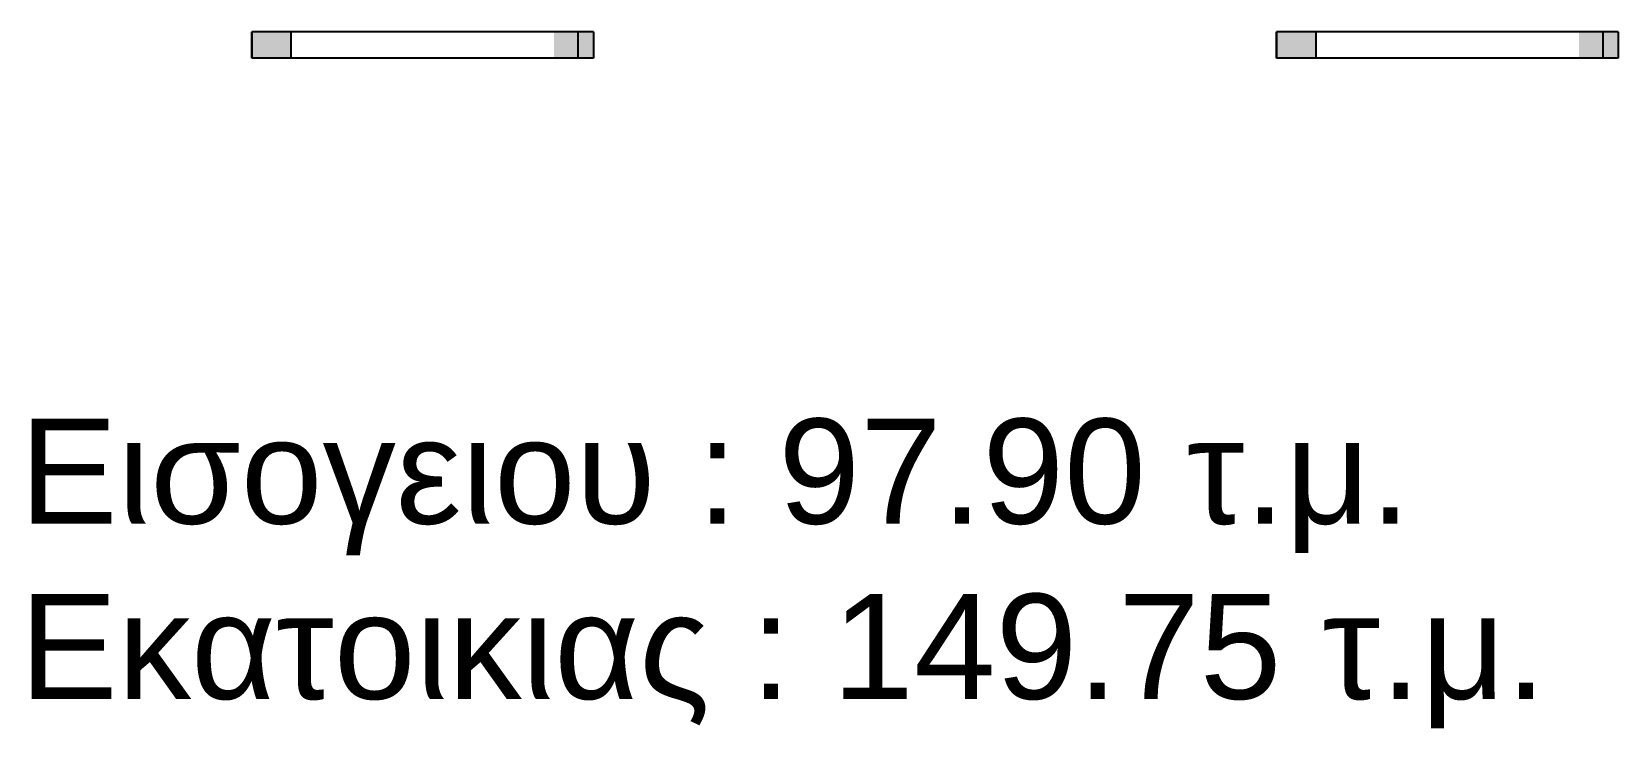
# Model space of a CAD drawing. Header units: metres. Extents: x 68 to 488, y 68 to 365.
# Drawn here: x 279.891 to 282.909, y 256.085 to 257.41 of the extents above; entities that cross this region are included whole.
import ezdxf

# ---------------------------------------------------------------- set-up
doc = ezdxf.new("R2010")
doc.units = ezdxf.units.M
doc.header["$MEASUREMENT"] = 0
doc.layers.add('παραθυρα', color=41, linetype='Continuous')
doc.styles.get("Standard").update_dxf_attribs({"font": 'arial.ttf'})

msp = doc.modelspace()

# ---------------------------------------------------------------- texts
at = {"insert": (279.8678, 256.6738), "char_height": 0.2, "attachment_point": 1}
msp.add_mtext_dynamic_manual_height_columns('Εισογειου : 97.90 τ.μ.\\PΕκατοικιας : 149.75 τ.μ.', width=3.428353, gutter_width=1, heights=[0], dxfattribs=at)

# ---------------------------------------------------------------- hatches: boundary and pattern name
at = {"layer": 'παραθυρα'}
for points in [[(280.3843, 257.3599), (280.3843, 257.4099), (280.3093, 257.4099), (280.3093, 257.3599)], [(280.8843, 257.4099), (280.8843, 257.3599), (280.9593, 257.3599), (280.9593, 257.4099)], [(282.3342, 257.3599), (282.3342, 257.4099), (282.2592, 257.4099), (282.2592, 257.3599)], [(282.8342, 257.4099), (282.8342, 257.3599), (282.9092, 257.3599), (282.9092, 257.4099)]]:
    msp.add_hatch(color=256, dxfattribs=at).paths.add_polyline_path(points)

# ---------------------------------------------------------------- linework, layer by layer
for p, q in [((280.9593, 257.4099), (280.3093, 257.4099)), ((280.3843, 257.4099), (280.3093, 257.4099)), ((280.3093, 257.3599), (280.3093, 257.4099)), ((280.3093, 257.4099), (280.3093, 257.3599)), ((280.3843, 257.3599), (280.3843, 257.4099)), ((280.9593, 257.4099), (280.9297, 257.4099)), ((280.9297, 257.4099), (280.9297, 257.3599)), ((280.9593, 257.4099), (280.9593, 257.3599)), ((280.9593, 257.4099), (280.9593, 257.3599)), ((282.9092, 257.4099), (282.2592, 257.4099)), ((282.3342, 257.4099), (282.2592, 257.4099)), ((282.2592, 257.3599), (282.2592, 257.4099)), ((282.2592, 257.4099), (282.2592, 257.3599)), ((282.3342, 257.3599), (282.3342, 257.4099)), ((282.9092, 257.4099), (282.8796, 257.4099)), ((282.8796, 257.4099), (282.8796, 257.3599)), ((282.9092, 257.4099), (282.9092, 257.3599)), ((282.9092, 257.4099), (282.9092, 257.3599)), ((280.9593, 257.3599), (280.3093, 257.3599)), ((280.3843, 257.3599), (280.3093, 257.3599)), ((280.3093, 257.3599), (280.3093, 257.3599)), ((280.9593, 257.3599), (280.9297, 257.3599)), ((282.9092, 257.3599), (282.2592, 257.3599)), ((282.3342, 257.3599), (282.2592, 257.3599)), ((282.2592, 257.3599), (282.2592, 257.3599)), ((282.9092, 257.3599), (282.8796, 257.3599))]:
    msp.add_line(p, q, dxfattribs=at)

msp.set_redraw_order([(e.dxf.handle, doc.entitydb.next_handle()) for e in msp.query("TEXT MTEXT ATTDEF DIMENSION ARC_DIMENSION")])  # texts and dimensions are drawn at this point

doc.saveas('drawing.dxf')
